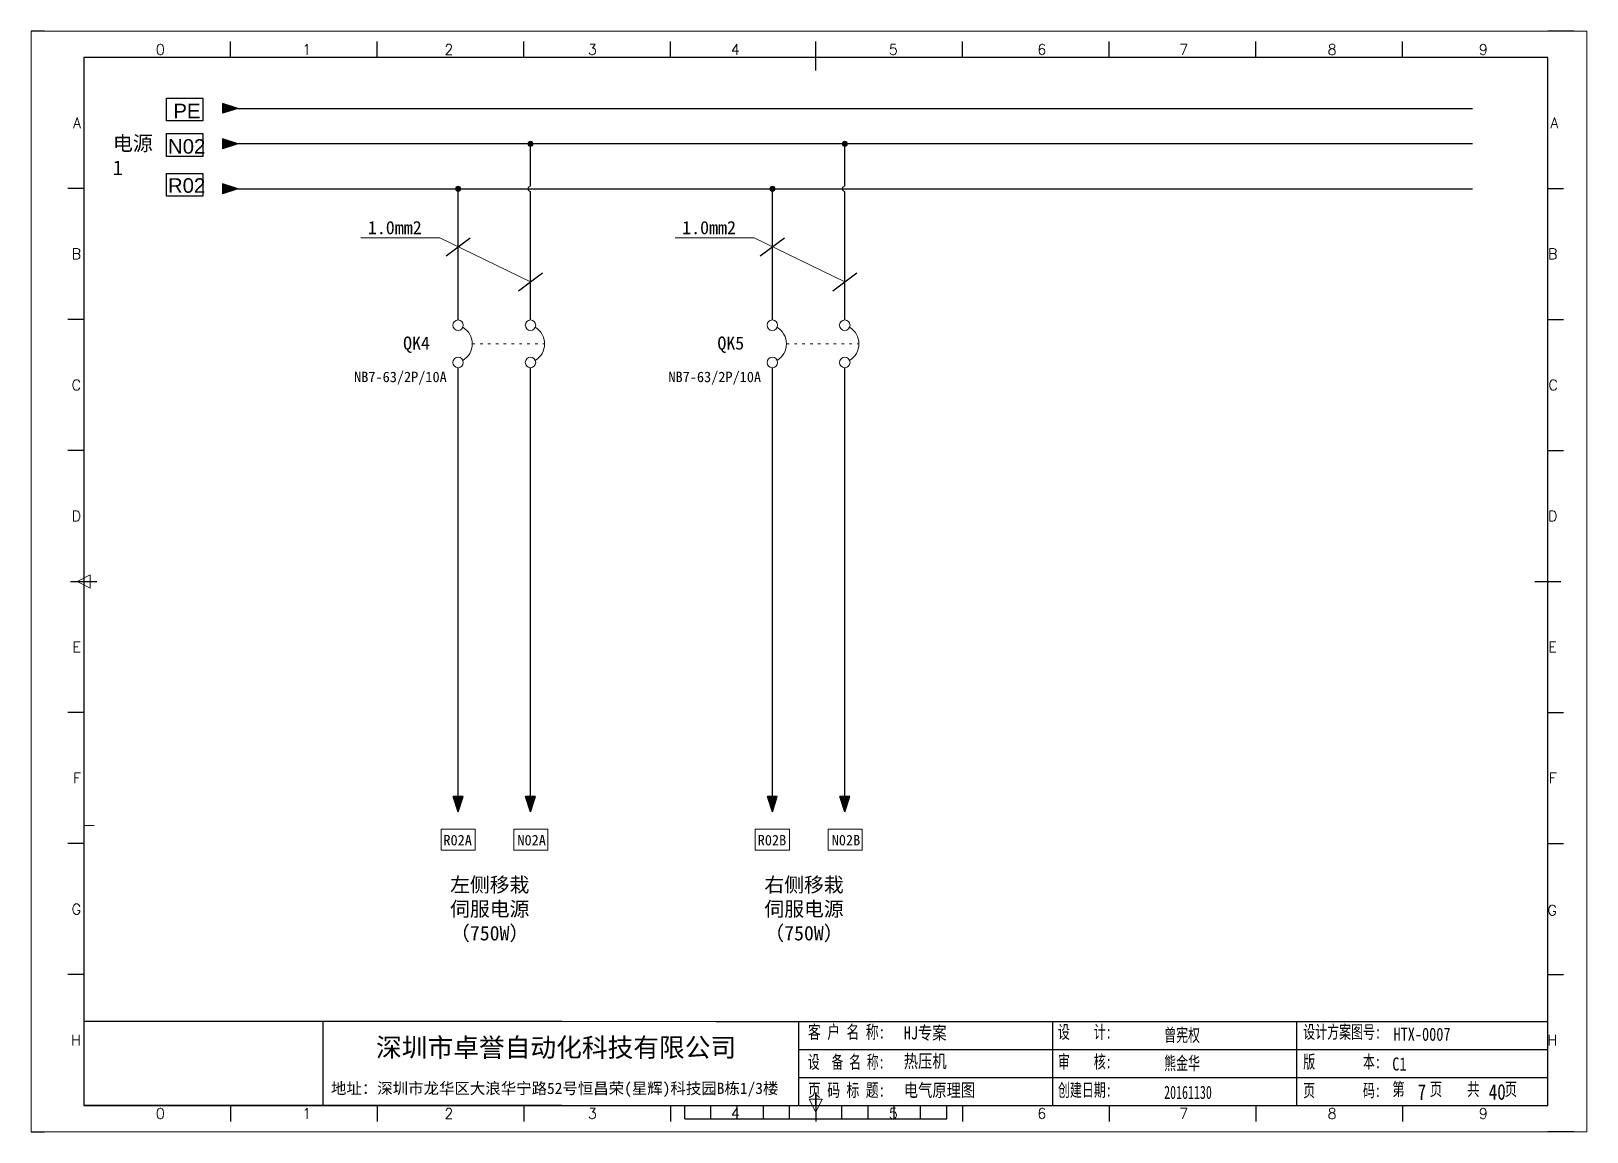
# Model space of a CAD drawing. Extents: x 35123 to 43919, y -4314 to -326.
# Drawn here: x 37620.3 to 37917.3, y -2913.9 to -2703.9 of the extents above; entities that cross this region are included whole.
import ezdxf
from ezdxf.enums import TextEntityAlignment as Align

# ---------------------------------------------------------------- set-up
doc = ezdxf.new("R2010")
doc.units = 0
doc.header["$MEASUREMENT"] = 0
doc.linetypes.add('9', pattern=[7.5, 0.5, -1, 0.5, -1, 0.5, -1, 0.5, -1, 0.5, -1])
for name, color, linetype in [('AE_BOR', 1, 'Continuous'), ('MISC', 2, 'Continuous'), ('细实线层', 7, 'Continuous')]:
    doc.layers.add(name, color=color, linetype=linetype)
doc.styles.add('Standard0.67', font='', dxfattribs={"width": 0.67})
doc.styles.add('Standard_0.8', font='SimSun.ttf', dxfattribs={"width": 0.8})
doc.styles.add('WD', font='romans.shx', dxfattribs={"bigfont": 'gbcbig.shx'})
doc.styles.add('宋', font='SimSun.ttf', dxfattribs={"width": 0.7})
doc.styles.add('样式 0', font='')
doc.styles.add('样式 8', font='arial.ttf')
doc.styles.get('Standard0.67').set_extended_font_data('FangSong_GB2312')
doc.styles.get('样式 0').set_extended_font_data('KaiTi_GB2312')

msp = doc.modelspace()

# ---------------------------------------------------------------- texts
at = {"color": 0}
for p in [(37684.536, -2742.61), (37744.536, -2742.61)]:
    msp.add_text('1.0mm2', height=2.52, dxfattribs=at).set_placement(p)
at = {"color": 0, "char_height": 2.772, "width": 4.96666, "attachment_point": 1, "style": '样式 8'}
for s, insert in [('N02', (37646.404, -2724.475)), ('R02', (37646.391, -2731.935))]:
    msp.add_mtext(s, dxfattribs=dict(at, insert=insert))
at = {"color": 0, "char_height": 2.772, "width": 24.98977, "attachment_point": 1}
for s, insert in [('{\\fSimSun|b0|i0|c134|p2;左侧移栽\\P伺服电源\\P（750W）}', (37700.246, -2865.33)), ('{\\fSimSun|b0|i0|c134|p2;右侧移栽\\P伺服电源\\P（750W）}', (37760.246, -2865.33))]:
    msp.add_mtext(s, dxfattribs=dict(at, insert=insert))
at = {"attachment_point": 7}
for s, insert, char_height, width in [('{\\fSimSun|b0|i0|c134|p2;深圳市卓誉自动化科技有限公司}', (37686.111, -2899.958), 3.6, 80.67766), ('{\\fSimSun|b0|i0|c134|p2;地址：深圳市龙华区大浪华宁路52号恒昌荣(星辉)科技园B栋1/3楼}', (37677.498, -2907.218), 2.16, 89.25675)]:
    msp.add_mtext(s, dxfattribs=dict(at, insert=insert, char_height=char_height, width=width))
at = {"ltscale": 2, "attachment_point": 1}
for s, insert, char_height, width, style in [('{\\fSimSun|b0|i0|c134|p2;\\W0.72;客 户 名 称:}', (37768.558, -2893.553), 2.5, 16.24768, 'Standard0.67'), ('HJ专案', (37786.846, -2893.727), 2.5, 33.90777, 'Standard_0.8'), ('{\\fSimSun|b0|i0|c134|p2;设    计:}', (37816.273, -2893.553), 2.5, 12.03121, 'Standard0.67'), ('{\\fSimSun|b0|i0|c134|p2;曾宪权}', (37836.55, -2894.155), 2.5, 12.03121, 'Standard0.67'), ('{\\fSimSun|b0|i0|c134|p2;设计方案图号:}', (37863.106, -2893.553), 2.5, 15.1644, 'Standard0.67'), ('{\\f@SimSun|b0|i0|c134|p2;HTX-0007}', (37880.344, -2893.994), 2.5, 33.90777, 'Standard_0.8'), ('{\\fSimSun|b0|i0|c134|p2;\\W0.66;设  备 名 称:}', (37768.558, -2899.282), 2.5, 15.12342, 'Standard0.67'), ('{\\fSimSun|b0|i0|c134|p2;热压机}', (37786.846, -2899.115), 2.5, 33.90777, 'Standard_0.8'), ('{\\fSimSun|b0|i0|c134|p2;审    核:}', (37816.273, -2899.227), 2.5, 12.03121, 'Standard0.67'), ('{\\fSimSun|b0|i0|c134|p2;熊金华}', (37836.55, -2899.517), 2.5, 12.03121, 'Standard0.67'), ('{\\fSimSun|b0|i0|c134|p2;版        本:}', (37863.106, -2899.227), 2.5, 16.84978, 'Standard0.67'), ('C1', (37880.104, -2899.667), 2.5, 5.97175, 'Standard_0.8'), ('{\\fSimSun|b0|i0|c134|p2;\\W0.72;页 码 标 题:}', (37768.558, -2904.65), 2.5, 15.12342, 'Standard0.67'), ('{\\fSimSun|b0|i0|c134|p2;电气原理图}', (37786.846, -2904.663), 2.5, 33.90777, 'Standard_0.8'), ('{\\fSimSun|b0|i0|c134|p2;创建日期:}', (37816.273, -2904.634), 2.5, 12.03121, 'Standard0.67'), ('{\\fSimSun|b0|i0|c134|p2;页        码:}', (37863.106, -2904.713), 2.5, 15.72579, 'Standard0.67'), ('第    页    共    页', (37880.102, -2904.468), 2.5, 33.90777, '宋'), ('{\\fSimSun|b0|i0|c134|p2;20161130}', (37836.55, -2905.075), 2.5, 12.03121, 'Standard0.67'), ('7', (37884.936, -2904.773), 3, 3.76639, 'Standard_0.8'), ('40', (37898.509, -2904.748), 3, 3.76639, 'Standard_0.8')]:
    msp.add_mtext(s, dxfattribs=dict(at, insert=insert, char_height=char_height, width=width, style=style))
at = {"layer": 'MISC', "color": 0, "attachment_point": 1}
for s, insert, char_height, width, style in [('PE', (37647.421, -2717.711), 2.772, 4.96666, '样式 8'), ('{\\fSimSun|b0|i0|c134|p2;电源\\P1}', (37635.86, -2723.869), 2.8, 10.7486, '样式 0'), ('{\\fSimSun|b0|i0|c134|p2;QK4}', (37691.272, -2762.132), 2.5, 5.01683, '样式 0'), ('{\\fSimSun|b0|i0|c134|p2;QK5}', (37751.272, -2762.132), 2.5, 5.01683, '样式 0'), ('{\\fSimSun|b0|i0|c134|p2;NB7-63/2P/10A}', (37681.919, -2768.837), 2, 5.01683, '样式 0'), ('{\\fSimSun|b0|i0|c134|p2;NB7-63/2P/10A}', (37741.919, -2768.837), 2, 5.01683, '样式 0'), ('{\\fNSimSun|b0|i0|c134|p49;R02A}', (37698.965, -2857.21), 2, 5.01683, '样式 0'), ('\\pi0.7207;{\\fNSimSun|b0|i0|c134|p49;N02A}', (37712.372, -2857.21), 2, 5.01683, '样式 0'), ('{\\fNSimSun|b0|i0|c134|p49;R02B}', (37758.965, -2857.21), 2, 5.01683, '样式 0'), ('\\pi0.7207;{\\fNSimSun|b0|i0|c134|p49;N02B}', (37772.372, -2857.21), 2, 5.01683, '样式 0')]:
    msp.add_mtext(s, dxfattribs=dict(at, insert=insert, char_height=char_height, width=width, style=style))

# ---------------------------------------------------------------- blocks, each defined once
blk = doc.blocks.new('gb_a2_a')
for p, q in [((584, 410), (25, 410)), ((25, 410), (25, 10)), ((584, 10), (584, 410)), ((25, 10), (584, 10))]:
    blk.add_line(p, q)
at = {"lineweight": 9, "ltscale": 0.1}
blk.add_line((25, 116.86), (29, 116.86), dxfattribs=at)
at = {"layer": 'AE_BOR', "lineweight": 30}
for p, q in [((10, 420), (4.93, 420)), ((594, 420), (584, 420)), ((4.93, 0), (10, 0)), ((594, 0), (584, 0))]:
    blk.add_line(p, q, dxfattribs=at)
at = {"layer": 'AE_BOR', "color": 1, "lineweight": 15}
for p, q in [((4.93, 420), (598.93, 420)), ((4.93, 0), (4.93, 420)), ((598.93, 420), (598.93, 0)), ((22.5, 210), (27.5, 212.5)), ((27.5, 207.5), (22.5, 210)), ((27.5, 212.5), (27.5, 207.5)), ((304.5, 7.5), (302, 12.5)), ((302, 12.5), (307, 12.5)), ((307, 12.5), (304.5, 7.5)), ((598.93, 0), (4.93, 0))]:
    blk.add_line(p, q, dxfattribs=at)
at = {"layer": 'AE_BOR'}
for p, q in [((81, 410), (81, 416)), ((137, 410), (137, 416)), ((193, 410), (193, 416)), ((249, 410), (249, 416)), ((304.5, 410), (304.5, 416)), ((360.5, 410), (360.5, 416)), ((416.5, 410), (416.5, 416)), ((472.5, 410), (472.5, 416)), ((528.5, 410), (528.5, 416)), ((25, 360), (19, 360)), ((584, 360), (590, 360)), ((25, 310), (19, 310)), ((584, 310), (590, 310)), ((25, 260), (19, 260)), ((584, 260), (590, 260)), ((25, 160), (19, 160)), ((584, 160), (590, 160)), ((25, 110), (19, 110)), ((584, 110), (590, 110)), ((25, 60), (19, 60)), ((584, 60), (590, 60)), ((81, 10), (81, 4)), ((137, 10), (137, 4)), ((193, 10), (193, 4)), ((249, 10), (249, 4)), ((304.5, 10), (304.5, 4)), ((360.5, 10), (360.5, 4)), ((416.5, 10), (416.5, 4)), ((472.5, 10), (472.5, 4)), ((528.5, 10), (528.5, 4))]:
    blk.add_line(p, q, dxfattribs=at)
at = {"layer": 'AE_BOR', "color": 2, "lineweight": 30}
for p, q in [((304.5, 405), (304.5, 415)), ((20, 210), (30, 210)), ((579, 210), (589, 210)), ((304.5, 10), (304.5, 15)), ((304.5, 15), (304.5, 5)), ((254.5, 5), (254.5, 10)), ((264.5, 5), (264.5, 10)), ((274.5, 5), (274.5, 10)), ((284.5, 5), (284.5, 10)), ((294.5, 5), (294.5, 10)), ((304.5, 10), (304.5, 5)), ((314.5, 5), (314.5, 10)), ((324.5, 5), (324.5, 10)), ((334.5, 5), (334.5, 10)), ((344.5, 5), (344.5, 10)), ((354.5, 5), (354.5, 10)), ((254.5, 5), (354.5, 5))]:
    blk.add_line(p, q, dxfattribs=at)
at = {"layer": 'AE_BOR', "style": 'WD'}
for s, p in [('0', (54.27, 411)), ('1', (110.12, 411)), ('2', (164.42, 411)), ('3', (219.22, 411)), ('4', (273.82, 411)), ('5', (334.12, 411)), ('6', (390.81, 411)), ('7', (445.01, 411)), ('8', (501.67, 411)), ('9', (559.4, 411)), ('0', (54.27, 5)), ('1', (110.12, 5)), ('2', (164.42, 5)), ('3', (219.22, 5)), ('4', (273.82, 5)), ('5', (334.12, 5)), ('6', (390.81, 5)), ('7', (445.01, 5)), ('8', (501.67, 5)), ('9', (559.4, 5))]:
    blk.add_text(s, height=4, dxfattribs=at).set_placement(p, align=Align.CENTER)
for s, p in [('A', (24, 385)), ('A', (588.05, 385)), ('B', (24, 335)), ('B', (587.67, 335)), ('C', (24, 285)), ('C', (587.86, 285)), ('D', (24, 235)), ('D', (587.67, 235)), ('E', (24, 185)), ('E', (587.48, 185)), ('F', (24, 135)), ('F', (587.48, 135)), ('F', (587.48, 135)), ('G', (24, 85)), ('G', (587.48, 84.56)), ('H', (24, 35)), ('H', (587.67, 35))]:
    blk.add_text(s, height=4, dxfattribs=at).set_placement(p, align=Align.MIDDLE_RIGHT)

# ---------------------------------------------------------------- hatches: boundary and pattern name
for points in [[(37659.739, -2725.379), (37656.821, -2724.443), (37656.821, -2726.314)], [(37659.739, -2733.944), (37656.821, -2733.009), (37656.821, -2734.88)], [(37701.774, -2852.821), (37702.709, -2849.902), (37700.839, -2849.902)], [(37715.594, -2852.821), (37716.529, -2849.902), (37714.658, -2849.902)], [(37761.774, -2852.821), (37762.709, -2849.902), (37760.839, -2849.902)], [(37775.594, -2852.821), (37776.529, -2849.902), (37774.658, -2849.902)]]:
    msp.add_hatch(color=0).paths.add_polyline_path(points)
at = {"lineweight": 0}
h = msp.add_hatch(color=0, dxfattribs=at)
edge = h.paths.add_edge_path()
edge.add_arc((37715.603, -2725.375), 0.5, 0, 360)
h = msp.add_hatch(color=0, dxfattribs=at)
edge = h.paths.add_edge_path()
edge.add_arc((37775.603, -2725.375), 0.5, 0, 360)
h = msp.add_hatch(color=0, dxfattribs=at)
edge = h.paths.add_edge_path()
edge.add_arc((37701.774, -2733.94), 0.5, 0, 360)
h = msp.add_hatch(color=0, dxfattribs=at)
edge = h.paths.add_edge_path()
edge.add_arc((37761.774, -2733.94), 0.5, 0, 360)
at = {"layer": 'MISC'}
msp.add_hatch(color=0, dxfattribs=at).paths.add_polyline_path([(37659.739, -2718.614), (37656.821, -2717.679), (37656.821, -2719.549)])

# ---------------------------------------------------------------- linework, layer by layer
at = {"color": 0}
for p, q in [((37659.739, -2725.379), (37656.821, -2724.443)), ((37656.821, -2724.443), (37656.821, -2726.314)), ((37659.739, -2725.379), (37656.821, -2726.314)), ((37895.443, -2725.375), (37659.726, -2725.375)), ((37659.739, -2733.944), (37656.821, -2733.009)), ((37656.821, -2733.009), (37656.821, -2734.88)), ((37659.739, -2733.944), (37656.821, -2734.88)), ((37659.726, -2733.94), (37895.443, -2733.94)), ((37701.774, -2852.821), (37700.839, -2849.902)), ((37702.709, -2849.902), (37700.839, -2849.902)), ((37701.774, -2852.821), (37702.709, -2849.902)), ((37715.594, -2852.821), (37714.658, -2849.902)), ((37716.529, -2849.902), (37714.658, -2849.902)), ((37715.594, -2852.821), (37716.529, -2849.902)), ((37761.774, -2852.821), (37760.839, -2849.902)), ((37762.709, -2849.902), (37760.839, -2849.902)), ((37761.774, -2852.821), (37762.709, -2849.902)), ((37775.594, -2852.821), (37774.658, -2849.902)), ((37776.529, -2849.902), (37774.658, -2849.902)), ((37775.594, -2852.821), (37776.529, -2849.902))]:
    msp.add_line(p, q, dxfattribs=at)
at = {"color": 0, "ltscale": 2}
for p, q in [((37715.603, -2733.44), (37715.603, -2725.375)), ((37775.603, -2733.44), (37775.603, -2725.375)), ((37701.774, -2758.975), (37701.774, -2733.94)), ((37715.6, -2758.975), (37715.603, -2734.44)), ((37761.774, -2758.975), (37761.774, -2733.94)), ((37775.6, -2758.975), (37775.603, -2734.44)), ((37701.774, -2849.902), (37701.774, -2768.055)), ((37715.594, -2849.902), (37715.609, -2768.084)), ((37761.774, -2849.902), (37761.774, -2768.055)), ((37775.594, -2849.902), (37775.609, -2768.084))]:
    msp.add_line(p, q, dxfattribs=at)
at = {"color": 0, "linetype": '9', "lineweight": 0}
for p, q in [((37704.459, -2763.529), (37718.287, -2763.529)), ((37764.459, -2763.529), (37778.287, -2763.529))]:
    msp.add_line(p, q, dxfattribs=at)
at = {"ltscale": 2}
for p, q in [((37721.595, -2892.785), (37630.29, -2892.785)), ((37751.057, -2892.785), (37909.79, -2892.785)), ((37766.755, -2892.785), (37766.755, -2908.87)), ((37815.321, -2908.87), (37815.321, -2892.785)), ((37861.901, -2908.87), (37861.901, -2892.785)), ((37721.595, -2908.87), (37630.29, -2908.87)), ((37879.792, -2908.87), (37909.79, -2908.87))]:
    msp.add_line(p, q, dxfattribs=at)
for p, q in [((37675.942, -2892.785), (37675.942, -2908.87)), ((37766.755, -2898.146), (37811.007, -2898.146)), ((37811.007, -2898.146), (37879.792, -2898.146)), ((37879.792, -2898.146), (37909.79, -2898.146)), ((37766.755, -2903.508), (37811.007, -2903.508)), ((37811.007, -2903.508), (37879.792, -2903.508)), ((37879.792, -2903.508), (37909.79, -2903.508)), ((37751.057, -2908.87), (37811.007, -2908.87)), ((37811.007, -2908.87), (37879.792, -2908.87))]:
    msp.add_line(p, q)
at = {"lineweight": 9, "ltscale": 0.1}
for p, q in [((37721.595, -2892.785), (37751.057, -2892.785)), ((37721.595, -2908.87), (37751.057, -2908.87)), ((37749.699, -2908.87), (37749.699, -2908.87)), ((37749.699, -2908.87), (37749.699, -2908.87))]:
    msp.add_line(p, q, dxfattribs=at)
at = {"color": 0, "lineweight": -3}
for points in [[(37646.077, -2716.641), (37653.017, -2716.641), (37653.017, -2720.993), (37646.077, -2720.993)], [(37646.077, -2723.405), (37653.017, -2723.405), (37653.017, -2727.758), (37646.077, -2727.758)], [(37646.077, -2731.016), (37653.017, -2731.016), (37653.017, -2735.368), (37646.077, -2735.368)]]:
    msp.add_lwpolyline(points, close=True, dxfattribs=at)
at = {"color": 0, "lineweight": 0}
for points in [[(37698.511, -2856.1), (37705.011, -2856.1), (37705.011, -2860.1), (37698.511, -2860.1)], [(37712.395, -2856.1), (37718.895, -2856.1), (37718.895, -2860.1), (37712.395, -2860.1)], [(37758.511, -2856.1), (37765.011, -2856.1), (37765.011, -2860.1), (37758.511, -2860.1)], [(37772.395, -2856.1), (37778.895, -2856.1), (37778.895, -2860.1), (37772.395, -2860.1)]]:
    msp.add_lwpolyline(points, close=True, dxfattribs=at)
for centre, radius in [((37715.603, -2725.375), 0.5), ((37775.603, -2725.375), 0.5), ((37701.774, -2733.94), 0.5), ((37761.774, -2733.94), 0.5), ((37701.761, -2759.975), 1), ((37715.59, -2759.975), 1), ((37761.761, -2759.975), 1), ((37775.59, -2759.975), 1), ((37701.761, -2767.084), 1), ((37715.59, -2767.084), 1), ((37761.761, -2767.084), 1), ((37775.59, -2767.084), 1)]:
    msp.add_circle(centre, radius, dxfattribs=at)
for centre, radius, start, end in [((37715.603, -2733.94), 0.5, 90, 270), ((37775.603, -2733.94), 0.5, 90, 270), ((37700.768, -2763.529), 3.691, 301.18201, 58.81799), ((37714.597, -2763.529), 3.691, 301.18201, 58.81799), ((37760.768, -2763.529), 3.691, 301.18201, 58.81799), ((37774.597, -2763.529), 3.691, 301.18201, 58.81799)]:
    msp.add_arc(centre, radius, start, end, dxfattribs=at)
at = {"layer": 'MISC', "color": 0}
for p, q in [((37659.739, -2718.614), (37656.821, -2717.679)), ((37656.821, -2717.679), (37656.821, -2719.549)), ((37659.739, -2718.614), (37656.821, -2719.549)), ((37659.739, -2718.61), (37895.443, -2718.61))]:
    msp.add_line(p, q, dxfattribs=at)
at = {"layer": '细实线层', "color": 0, "lineweight": 0}
for p, q in [((37698.267, -2743.31), (37683.219, -2743.31)), ((37715.601, -2751.701), (37698.267, -2743.31)), ((37758.267, -2743.31), (37743.219, -2743.31)), ((37775.601, -2751.701), (37758.267, -2743.31))]:
    msp.add_line(p, q, dxfattribs=at)
at = {"layer": '细实线层', "color": 0, "linetype": 'ByBlock'}
for p, q in [((37699.463, -2746.741), (37704.085, -2743.275)), ((37759.463, -2746.741), (37764.085, -2743.275)), ((37713.29, -2753.433), (37717.912, -2749.967)), ((37773.29, -2753.433), (37777.912, -2749.967))]:
    msp.add_line(p, q, dxfattribs=at)

# ---------------------------------------------------------------- block references
at = {"xscale": 0.5, "yscale": 0.5, "zscale": 0.5}
msp.add_blockref('gb_a2_a', (37617.79, -2913.87), dxfattribs=at)

msp.set_redraw_order([(e.dxf.handle, doc.entitydb.next_handle()) for e in msp.query("TEXT MTEXT ATTDEF DIMENSION ARC_DIMENSION")])  # texts and dimensions are drawn at this point

doc.saveas('drawing.dxf')
